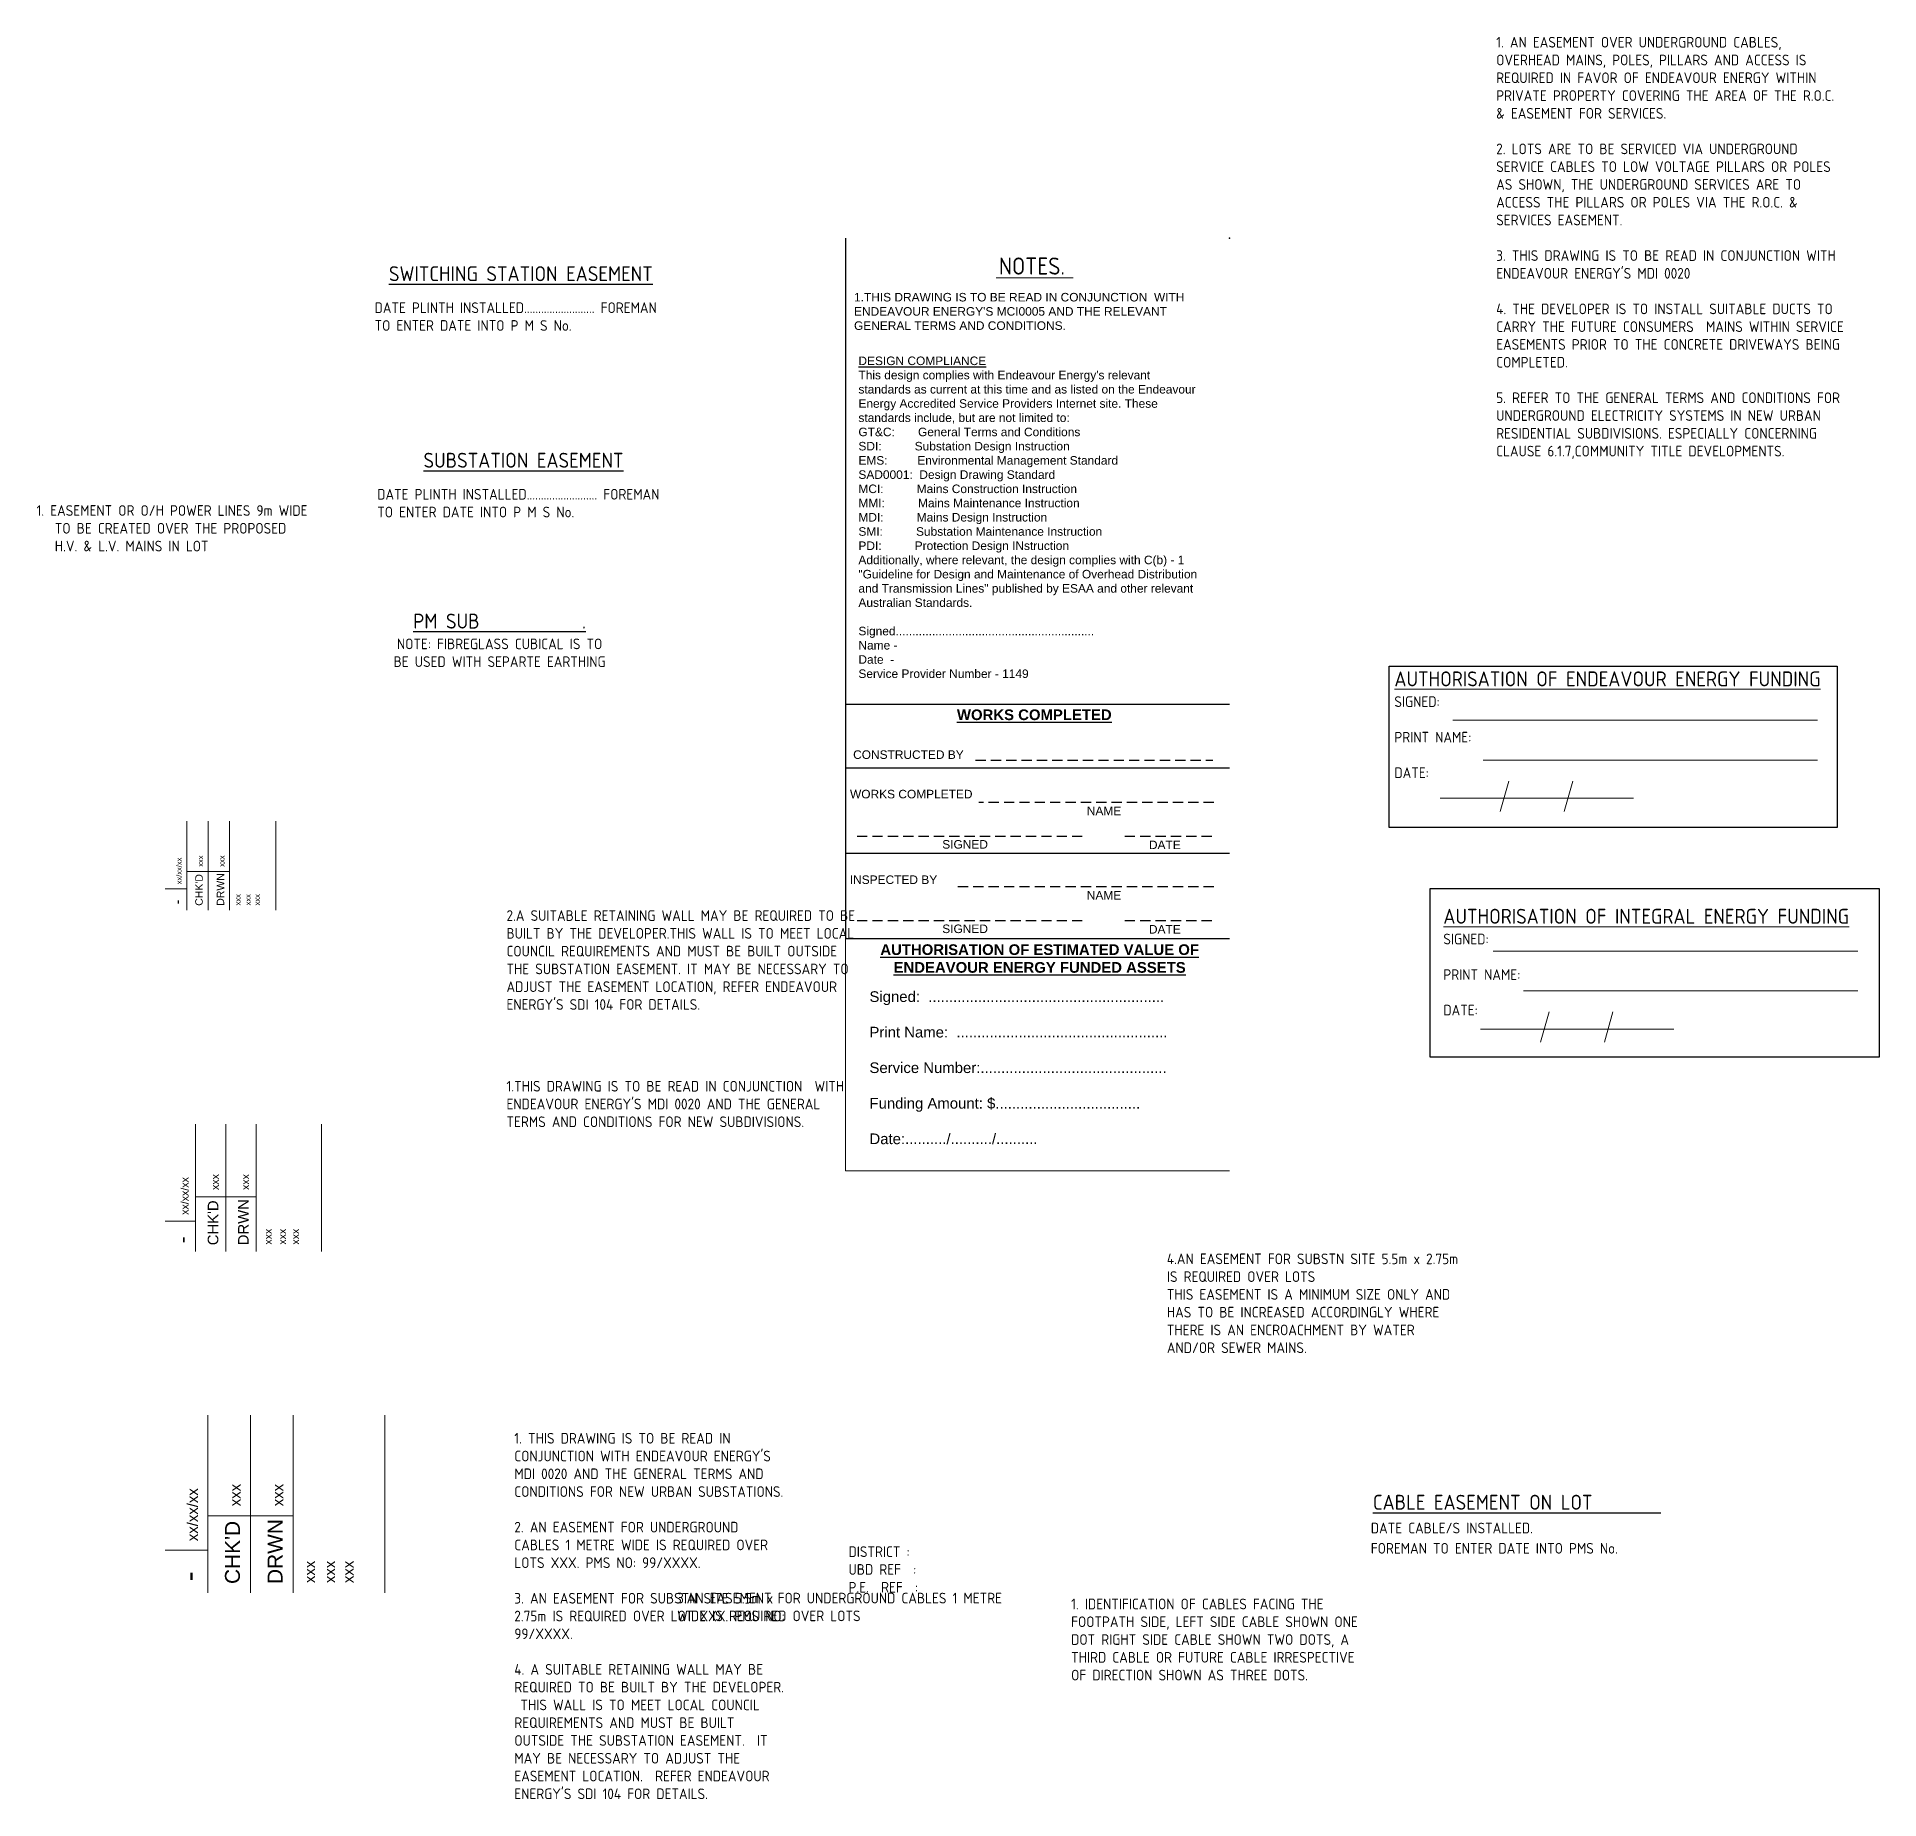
# Model space of a CAD drawing. Header units: metres. Extents: x -590 to 1014, y 81 to 508.
# Drawn here: x 417.2 to 849.1, y 89.5 to 502.6 of the extents above; entities that cross this region are included whole.
import ezdxf

# ---------------------------------------------------------------- set-up
doc = ezdxf.new("R2010")
doc.units = ezdxf.units.M
doc.linetypes.add('IECLDIDCUL', pattern=[6, 4, -2])
doc.layers.get('0').update_dxf_attribs({"color": 6})
doc.layers.add('Notes', color=7, linetype='Continuous')
doc.styles.add('iecARIAL', font='arial.ttf')
doc.styles.add('iecISOCP', font='isocp.shx')
doc.styles.add('IECSYMBOL1', font='isocp.shx')
doc.styles.add('ieISOCP', font='isocp.shx')
doc.styles.add('IESYMBOL1', font='isocp.shx')
doc.styles.get("Standard").update_dxf_attribs({"font": 'arial.ttf'})
doc.linetypes.add('IECLNDOT', pattern='A,0,-0.1,[133,ltypeshp.shx,S=0.1,R=0,X=-0.2,Y=0],-3.5', length=3.6)

# ---------------------------------------------------------------- blocks, each defined once
blk = doc.blocks.new('Amendment Tag A1-A2')
at = {"lineweight": 15}
for p, q in [((10, 41.65), (10, 0)), ((20, 41.65), (20, 0)), ((30, 41.65), (30, 0)), ((51.51, 41.65), (51.51, 0)), ((10, 18), (30, 18)), ((0, 10), (10, 10))]:
    blk.add_line(p, q, dxfattribs=at)
at = {"lineweight": 15, "style": 'iecARIAL'}
for s, p in [("CHK'D", (17.51, 2.06)), ('DRWN', (27.51, 2.06))]:
    blk.add_text(s, height=3.5, rotation=90, dxfattribs=at).set_placement(p)
for tag, p, height in [('CHECKED_BY', (17.67, 20.28), 2.5), ('DRAWN_BY', (27.67, 20.28), 2.5), ('REV_NO', (8.08, 2.68), 5), ('REV_DATE', (7.67, 12.09), 2.5), ('LINE_THREE', (44.14, 2.27), 2.5), ('LINE_ONE', (35.12, 2.27), 2.5), ('LINE_TWO', (39.84, 2.27), 2.5)]:
    blk.add_attdef(tag, p, '', height=height, rotation=90, dxfattribs=at)
blk = doc.blocks.new('Amendment Tag A3')
at = {"lineweight": 15}
for p, q in [((7.11, 29.84), (7.11, 0)), ((14.22, 29.84), (14.22, 0)), ((21.33, 29.84), (21.33, 0)), ((36.63, 29.84), (36.63, 0)), ((7.11, 12.8), (21.33, 12.8)), ((0, 7.11), (7.11, 7.11))]:
    blk.add_line(p, q, dxfattribs=at)
at = {"lineweight": 15, "style": 'iecARIAL'}
for s, p in [("CHK'D", (12.45, 1.47)), ('DRWN', (19.56, 1.47))]:
    blk.add_text(s, height=2.489, rotation=90, dxfattribs=at).set_placement(p)
for tag, p, height in [('CHECKED_BY', (12.57, 14.42), 1.78), ('DRAWN_BY', (19.68, 14.42), 1.78), ('REV_NO', (5.75, 1.9), 3.56), ('REV_DATE', (5.46, 8.6), 1.78), ('LINE_ONE', (24.98, 1.61), 1.78), ('LINE_TWO', (28.33, 1.61), 1.78), ('LINE_THREE', (31.39, 1.61), 1.78)]:
    blk.add_attdef(tag, p, '', height=height, rotation=90, dxfattribs=at)
blk = doc.blocks.new('Amendment Tag A4')
at = {"lineweight": 15}
for p, q in [((5.03, 20.87), (5.03, 0)), ((10.06, 0), (10.06, 20.87)), ((15.08, 0), (15.08, 20.87)), ((25.9, 0), (25.9, 20.87)), ((5.03, 9.05), (15.08, 9.05)), ((0, 5.03), (5.03, 5.03))]:
    blk.add_line(p, q, dxfattribs=at)
at = {"lineweight": 15, "style": 'iecARIAL'}
for s, p in [("CHK'D", (8.8, 1.04)), ('DRWN', (13.83, 1.04))]:
    blk.add_text(s, height=1.76, rotation=90, dxfattribs=at).set_placement(p)
for tag, p, height in [('CHECKED_BY', (8.89, 10.2), 1.26), ('DRAWN_BY', (13.91, 10.2), 1.26), ('REV_NO', (4.06, 1.35), 2.51), ('REV_DATE', (3.86, 6.08), 1.26), ('LINE_ONE', (17.66, 1.14), 1.26), ('LINE_TWO', (20.03, 1.14), 1.26), ('LINE_THREE', (22.19, 1.14), 1.26)]:
    blk.add_attdef(tag, p, '', height=height, rotation=90, dxfattribs=at)
blk = doc.blocks.new('Dwg Notes')
at = {"layer": 'Notes', "color": 1, "lineweight": 0}
blk.add_line((154.79, 268.23), (172.81, 268.23), dxfattribs=at)
at = {"layer": 'Notes', "color": 1, "lineweight": 5}
for p, q in [((119.46, 113.29), (197.46, 113.29)), ((119.46, 58.94), (119.46, 113.29)), ((209.46, 58.94), (119.46, 58.94))]:
    blk.add_line(p, q, dxfattribs=at)
at = {"layer": 'Notes', "color": 1}
for points in [[(119.46, 277.53), (119.46, 113.29)], [(119.46, 168.29), (209.46, 168.29)], [(209.46, 113.29), (119.46, 113.29)]]:
    blk.add_lwpolyline(points, dxfattribs=at)
at = {"layer": 'Notes'}
for points in [[(209.46, 153.29), (119.46, 153.29)], [(209.46, 133.29), (119.46, 133.29)]]:
    blk.add_lwpolyline(points, dxfattribs=at)
at = {"layer": 'Notes', "linetype": 'IECLDIDCUL', "ltscale": 0.6}
for points in [[(149.94, 155.2), (205.58, 155.2)], [(205.83, 145.29), (150.7, 145.29)], [(174.98, 137.29), (121.62, 137.29)], [(205.33, 137.29), (184.58, 137.29)], [(205.83, 125.49), (144.75, 125.49)], [(174.98, 117.49), (121.62, 117.49)], [(205.33, 117.49), (184.58, 117.49)]]:
    blk.add_lwpolyline(points, dxfattribs=at)
at = {"layer": 'Notes'}
blk.add_point((209.46, 277.53), dxfattribs=at)
blk.add_point((209.46, 277.53), dxfattribs=at)
at = {"layer": 'Notes', "color": 1, "lineweight": 0, "style": 'iecISOCP'}
blk.add_text('NOTES.', height=4, dxfattribs=at).set_placement((155.42, 269.02))
at = {"layer": 'Notes', "style": 'iecARIAL'}
for s, p in [('CONSTRUCTED BY', (121.26, 155.48)), ('WORKS COMPLETED', (120.53, 146.23)), ('NAME', (176.04, 142.29)), ('SIGNED', (142.15, 134.45)), ('DATE', (190.6, 134.33)), ('INSPECTED BY', (120.48, 126.16)), ('NAME', (176.04, 122.49)), ('SIGNED', (142.15, 114.65)), ('DATE', (190.6, 114.53))]:
    blk.add_text(s, height=2, dxfattribs=at).set_placement(p)
at = {"layer": 'Notes', "char_height": 2, "attachment_point": 1}
for s, insert, width, style in [("{\\fArial|b0|i0|c0|p34;1.THIS DRAWING IS TO BE READ IN CONJUNCTION  WITH  ENDEAVOUR ENERGY'S MCI0005 AND THE RELEVANT GENERAL TERMS AND CONDITIONS. }", (121.47, 264.72), 82, 'ieISOCP'), ('{\\L\\C1;DESIGN COMPLIANCE\\P}This design complies with Endeavour Energy\'s relevant standards as current at this time and as listed on the Endeavour Energy Accredited Service Providers Internet site. These standards include, but are not limited to:\\PGT&C:       General Terms and Conditions               \\PSDI:          Substation Design Instruction\\PEMS:         Environmental Management Standard    \\PSAD0001:  Design Drawing Standard\\PMCI:          Mains Construction Instruction              \\PMMI:          Mains Maintenance Instruction\\PMDI:          Mains Design Instruction                       \\PSMI:          Substation Maintenance Instruction\\PPDI:          Protection Design INstruction\\PAdditionally, where relevant, the design complies with C(b) - 1 "Guideline for Design and Maintenance of Overhead Distribution and Transmission Lines" published by ESAA and other relevant Australian Standards. \\P\\PSigned............................................................     \\PName -      \\PDate  - \\PService Provider Number - 1149        ', (122.5, 249.8), 79.3, 'iecARIAL')]:
    blk.add_mtext(s, dxfattribs=dict(at, insert=insert, width=width, style=style))
at = {"layer": 'Notes', "char_height": 2.5, "width": 78, "attachment_point": 2}
for s, insert in [('{\\fArial|b1|i0|c0|p34;\\LWORKS COMPLETED}', (163.73, 167.08)), ('{\\fArial|b1|i0|c0|p34;\\LAUTHORISATION OF ESTIMATED VALUE OF ENDEAVOUR ENERGY FUNDED ASSETS}', (164.98, 112.02))]:
    blk.add_mtext(s, dxfattribs=dict(at, insert=insert))
at = {"layer": 'Notes', "insert": (125.09, 101.01), "char_height": 2.5, "width": 78.8, "attachment_point": 1, "line_spacing_factor": 2}
blk.add_mtext('{\\fArial|b0|i0|c0|p34;Signed:  .........................................................\\PPrint Name:  ...................................................\\PService Number:.............................................\\PFunding Amount: $...................................\\PDate:........../........../..........}', dxfattribs=at)
at = {"layer": 'Notes', "lineweight": 0, "style": 'iecARIAL'}
for tag, p in [('NAME', (132.75, 180.55)), ('DATE', (132.75, 177.08))]:
    blk.add_attdef(tag, p, '', height=2, dxfattribs=at)
blk = doc.blocks.new('NOTES_EASEMENT')
at = {"linetype": 'Continuous', "insert": (0, 0), "char_height": 2.5, "width": 65.3405, "attachment_point": 1, "style": 'IECSYMBOL1'}
blk.add_mtext('1. EASEMENT OR O/H POWER LINES 9m WIDE\\P   TO BE CREATED OVER THE PROPOSED\\P   H.V. & L.V. MAINS IN LOT', dxfattribs=at)
at = {"linetype": 'Continuous', "style": 'IECSYMBOL1'}
blk.add_attdef('123', (40.44, -10.73), '', height=2.5, dxfattribs=at)
blk = doc.blocks.new('Note 02')
at = {"insert": (0, 0), "char_height": 2.5, "width": 82, "attachment_point": 1, "style": 'ieISOCP'}
blk.add_mtext("1. AN EASEMENT OVER UNDERGROUND CABLES, OVERHEAD MAINS, POLES, PILLARS AND ACCESS IS REQUIRED IN FAVOR OF ENDEAVOUR ENERGY WITHIN PRIVATE PROPERTY COVERING THE AREA OF THE R.O.C. & EASEMENT FOR SERVICES.\\P\\P2. LOTS ARE TO BE SERVICED VIA UNDERGROUND SERVICE CABLES TO LOW VOLTAGE PILLARS OR POLES AS SHOWN, THE UNDERGROUND SERVICES ARE TO ACCESS THE PILLARS OR POLES VIA THE R.O.C. & SERVICES EASEMENT.\\P\\P3. THIS DRAWING IS TO BE READ IN CONJUNCTION WITH ENDEAVOUR ENERGY'S MDI 0020\\P\\P4. THE DEVELOPER IS TO INSTALL SUITABLE DUCTS TO CARRY THE FUTURE CONSUMERS  MAINS WITHIN SERVICE EASEMENTS PRIOR TO THE CONCRETE DRIVEWAYS BEING COMPLETED.\\P\\P5. REFER TO THE GENERAL TERMS AND CONDITIONS FOR UNDERGROUND ELECTRICITY SYSTEMS IN NEW URBAN RESIDENTIAL SUBDIVISIONS. ESPECIALLY CONCERNING CLAUSE 6.1.7,COMMUNITY TITLE DEVELOPMENTS.", dxfattribs=at)
blk = doc.blocks.new('Note 03')
at = {"linetype": 'ByBlock', "insert": (0, 0), "char_height": 2.5, "width": 68.8309, "attachment_point": 1, "style": 'IECSYMBOL1'}
blk.add_mtext('1. IDENTIFICATION OF CABLES FACING THE FOOTPATH SIDE, LEFT SIDE CABLE SHOWN ONE DOT RIGHT SIDE CABLE SHOWN TWO DOTS, A THIRD CABLE OR FUTURE CABLE IRRESPECTIVE OF DIRECTION SHOWN AS THREE DOTS.', dxfattribs=at)
blk = doc.blocks.new('Note 04')
at = {"insert": (1.84, -2.53), "char_height": 2.5, "width": 64.0113, "attachment_point": 1, "style": 'iecISOCP'}
blk.add_mtext("1. THIS DRAWING IS TO BE READ IN CONJUNCTION WITH ENDEAVOUR ENERGY'S MDI 0020 AND THE GENERAL TERMS AND CONDITIONS FOR NEW URBAN SUBSTATIONS.\\P\\P2. AN EASEMENT FOR UNDERGROUND CABLES 1 METRE WIDE IS REQUIRED OVER LOTS XXX. PMS NO: 99/XXXX.\\P\\P3. AN EASEMENT FOR SUBSTN SITE 5.5m x 2.75m IS REQUIRED OVER LOT XXX. PMS NO: 99/XXXX.\\P\\P4. A SUITABLE RETAINING WALL MAY BE REQUIRED TO BE BUILT BY THE DEVELOPER.  THIS WALL IS TO MEET LOCAL COUNCIL REQUIREMENTS AND MUST BE BUILT OUTSIDE THE SUBSTATION EASEMENT.  IT MAY BE NECESSARY TO ADJUST THE EASEMENT LOCATION.  REFER ENDEAVOUR ENERGY'S SDI 104 FOR DETAILS.", dxfattribs=at)
blk = doc.blocks.new('Note 07')
at = {"insert": (0, 0), "char_height": 2.5, "width": 82, "attachment_point": 1, "style": 'ieISOCP'}
blk.add_mtext("1.THIS DRAWING IS TO BE READ IN CONJUNCTION  WITH  ENDEAVOUR ENERGY'S MDI 0020 AND THE GENERAL TERMS AND CONDITIONS FOR NEW SUBDIVISIONS.", dxfattribs=at)
blk = doc.blocks.new('Note 08')
at = {"insert": (0, 0), "char_height": 2.5, "width": 82, "attachment_point": 1, "style": 'ieISOCP'}
blk.add_mtext("2.A SUITABLE RETAINING WALL MAY BE REQUIRED TO BE BUILT BY THE DEVELOPER.THIS WALL IS TO MEET LOCAL COUNCIL REQUIREMENTS AND MUST BE BUILT OUTSIDE THE SUBSTATION EASEMENT. IT MAY BE NECESSARY TO ADJUST THE EASEMENT LOCATION, REFER ENDEAVOUR ENERGY'S SDI 104 FOR DETAILS.", dxfattribs=at)
blk = doc.blocks.new('Note 09')
at = {"insert": (0, 0), "char_height": 2.5, "width": 82, "attachment_point": 1, "style": 'ieISOCP'}
blk.add_mtext('3.AN EASEMENT FOR UNDERGROUND CABLES 1 METRE WIDE IS REQUIRED OVER LOTS', dxfattribs=at)
at = {"style": 'ieISOCP'}
blk.add_attdef('XXX,XXX,XXX,XXX', (45.34, -6.52), '', height=2.5, dxfattribs=at)
blk = doc.blocks.new('PM Sub')
at = {"insert": (0, 0), "char_height": 3.5, "width": 52.751, "attachment_point": 2, "style": 'IECSYMBOL1'}
blk.add_mtext('{\\L\\C2;PM SUB            .         \\P\\H0.7143x;\\l\\C7;NOTE: FIBREGLASS CUBICAL IS TO BE USED WITH SEPARTE EARTHING}', dxfattribs=at)
at = {"color": 2, "style": 'IECSYMBOL1'}
blk.add_attdef('12345', (2.07, -3.51), '', height=3.5, dxfattribs=at)
blk = doc.blocks.new('Substn Easement')
at = {"color": 2, "linetype": 'ByBlock', "insert": (34.16, 13.34), "char_height": 3.5, "attachment_point": 5, "style": 'IECSYMBOL1'}
blk.add_mtext('{\\LSUBSTATION EASEMENT}', dxfattribs=at)
at = {"linetype": 'ByBlock', "insert": (-0.13, 6.62), "char_height": 2.5, "width": 68.921, "attachment_point": 1, "style": 'IECSYMBOL1'}
blk.add_mtext('DATE PLINTH INSTALLED......................... FOREMAN TO ENTER DATE INTO P M S No.', dxfattribs=at)
at = {"linetype": 'ByBlock', "style": 'IECSYMBOL1'}
for tag, p in [('DD/MM/YY', (38.4, 4.37)), ('1234', (62.28, -0.12))]:
    blk.add_attdef(tag, p, '', height=2.5, dxfattribs=at)
blk = doc.blocks.new('Switchstn Easement')
at = {"color": 2, "linetype": 'ByBlock', "insert": (34.16, 13.34), "char_height": 3.5, "attachment_point": 5, "style": 'IECSYMBOL1'}
blk.add_mtext('{\\LSWITCHING STATION EASEMENT}', dxfattribs=at)
at = {"linetype": 'ByBlock', "insert": (-0.13, 6.62), "char_height": 2.5, "width": 69.116, "attachment_point": 1, "style": 'IECSYMBOL1'}
blk.add_mtext('DATE PLINTH INSTALLED......................... FOREMAN TO ENTER DATE INTO P M S No.', dxfattribs=at)
at = {"linetype": 'ByBlock', "style": 'IECSYMBOL1'}
for tag, p in [('DD/MM/YY', (38.4, 4.37)), ('1234', (62.28, -0.12))]:
    blk.add_attdef(tag, p, '', height=2.5, dxfattribs=at)
blk = doc.blocks.new('UBD Reference')
at = {"linetype": 'ByBlock', "insert": (0.18, 10.88), "char_height": 2.5, "width": 32, "attachment_point": 1, "style": 'IECSYMBOL1'}
blk.add_mtext('DISTRICT :\\PUBD REF  :\\PP.E.  REF  :', dxfattribs=at)
at = {"linetype": 'ByBlock', "style": 'IECSYMBOL1'}
for tag, p in [('XXXXXX', (16.43, 8.32)), ('XXX-XXX', (16.43, 4.16)), ('XXXX-XX', (16.43, 0.08))]:
    blk.add_attdef(tag, p, '', height=2.5, dxfattribs=at)
blk = doc.blocks.new('Note 05')
at = {"insert": (0, 0), "char_height": 2.5, "width": 70.2555, "attachment_point": 1, "style": 'ieISOCP'}
blk.add_mtext('4.AN EASEMENT FOR SUBSTN SITE 5.5m x 2.75m IS REQUIRED OVER LOTS\\PTHIS EASEMENT IS A MINIMUM SIZE ONLY AND HAS TO BE INCREASED ACCORDINGLY WHERE THERE IS AN ENCROACHMENT BY WATER AND/OR SEWER MAINS.', dxfattribs=at)
at = {"style": 'ieISOCP'}
blk.add_attdef('XXX,XXX,XXX,XXX', (36.8, -6.71), '', height=2.5, dxfattribs=at)
blk = doc.blocks.new('Authorisation of Endeavour Funding')
at = {"color": 7, "linetype": 'IECLNDOT', "lineweight": 0}
for p, q in [((15.74, 25.16), (101.23, 25.16)), ((22.86, 15.81), (101.23, 15.81)), ((12.79, 6.85), (27.96, 6.85)), ((27.76, 6.85), (42.92, 6.85)), ((42.92, 6.85), (58.09, 6.85))]:
    blk.add_line(p, q, dxfattribs=at)
at = {"color": 7, "linetype": 'Continuous', "lineweight": 0}
for p, q in [((28.9, 10.87), (26.88, 3.76)), ((43.86, 10.87), (41.85, 3.76))]:
    blk.add_line(p, q, dxfattribs=at)
at = {"color": 2}
blk.add_lwpolyline([(0.83, 0), (0.83, 37.81), (105.83, 37.81), (105.83, 0)], close=True, dxfattribs=at)
at = {"lineweight": 0, "insert": (2.05, 36.58), "char_height": 3.5, "width": 103.8835, "attachment_point": 1, "style": 'iecISOCP'}
blk.add_mtext('{\\L\\C2;AUTHORISATION OF ENDEAVOUR ENERGY FUNDING\\P\\H0.7143x;\\l\\C7;SIGNED:\\P\\PPRINT NAME:\\P\\PDATE:}', dxfattribs=at)
blk = doc.blocks.new('Authorisation of Integral Funding')
at = {"color": 7, "linetype": 'IECLNDOT', "lineweight": 0}
for p, q in [((14.74, 24.87), (100.23, 24.87)), ((21.85, 15.52), (100.23, 15.52)), ((11.79, 6.56), (26.95, 6.56)), ((26.75, 6.56), (41.92, 6.56)), ((41.92, 6.56), (57.09, 6.56))]:
    blk.add_line(p, q, dxfattribs=at)
at = {"color": 7, "linetype": 'Continuous', "lineweight": 0}
for p, q in [((27.89, 10.59), (25.88, 3.48)), ((42.86, 10.59), (40.85, 3.48))]:
    blk.add_line(p, q, dxfattribs=at)
at = {"color": 2}
blk.add_lwpolyline([(0, 39.51), (105.26, 39.51), (105.26, 0), (0, 0)], close=True, dxfattribs=at)
at = {"lineweight": 0, "insert": (3.1, 34.78), "char_height": 3.5, "width": 103.0891, "attachment_point": 1, "style": 'iecISOCP'}
blk.add_mtext('{\\L\\C2;AUTHORISATION OF INTEGRAL ENERGY FUNDING\\P\\H0.7143x;\\l\\C7;SIGNED:\\P\\PPRINT NAME:\\P\\PDATE:}', dxfattribs=at)
blk = doc.blocks.new('Cable Easement')
at = {"color": 2, "style": 'IESYMBOL1'}
blk.add_text('%%uCABLE EASEMENT ON LOT        ', height=3.5, dxfattribs=at).set_placement((0.51, 10.3))
at = {"style": 'IESYMBOL1'}
for s, p in [('DATE CABLE/S INSTALLED.', (0, 4.75)), ('FOREMAN TO ENTER DATE INTO PMS No.', (0, 0))]:
    blk.add_text(s, height=2.5, dxfattribs=at).set_placement(p)
at = {"color": 2, "style": 'IESYMBOL1'}
blk.add_attdef('1234', (54.94, 10.3), '', height=3.5, dxfattribs=at)
for tag, p, style in [('DD/MM/YY', (41.77, 4.84), 'IESYMBOL1'), ('12/1234/1', (59.52, -0.06), 'ieISOCP')]:
    blk.add_attdef(tag, p, '', height=2.5, dxfattribs=dict(style=style))

msp = doc.modelspace()

# ---------------------------------------------------------------- block references
for name, p in [('Note 02', (759.28, 502.62)), ('Dwg Notes', (487.28, 177.88)), ('Switchstn Easement', (496.49, 433.76)), ('Substn Easement', (497.11, 390.03)), ('NOTES_EASEMENT', (417.11, 392.84)), ('PM Sub', (525.67, 367.41)), ('Authorisation of Endeavour Funding', (733.37, 317.29)), ('Authorisation of Integral Funding', (743.8, 263.44)), ('Note 08', (527.28, 297.88)), ('Note 07', (527.28, 257.88)), ('Note 05', (682.08, 217.41)), ('Note 04', (527.28, 177.88)), ('Cable Easement', (729.89, 147.05)), ('UBD Reference', (607.28, 137.88)), ('Note 09', (567.28, 137.88)), ('Note 03', (659.64, 136.5))]:
    msp.add_blockref(name, p)
for name, p in [('Amendment Tag A4', (447.28, 297.88)), ('Amendment Tag A3', (447.28, 217.88)), ('Amendment Tag A1-A2', (447.28, 137.88))]:
    msp.add_blockref(name, p).add_auto_attribs({'DRAWN_BY': 'xxx', 'CHECKED_BY': 'xxx', 'REV_NO': '-', 'REV_DATE': 'xx/xx/xx', 'LINE_ONE': 'xxx', 'LINE_TWO': 'xxx', 'LINE_THREE': 'xxx'})

doc.saveas('drawing.dxf')
